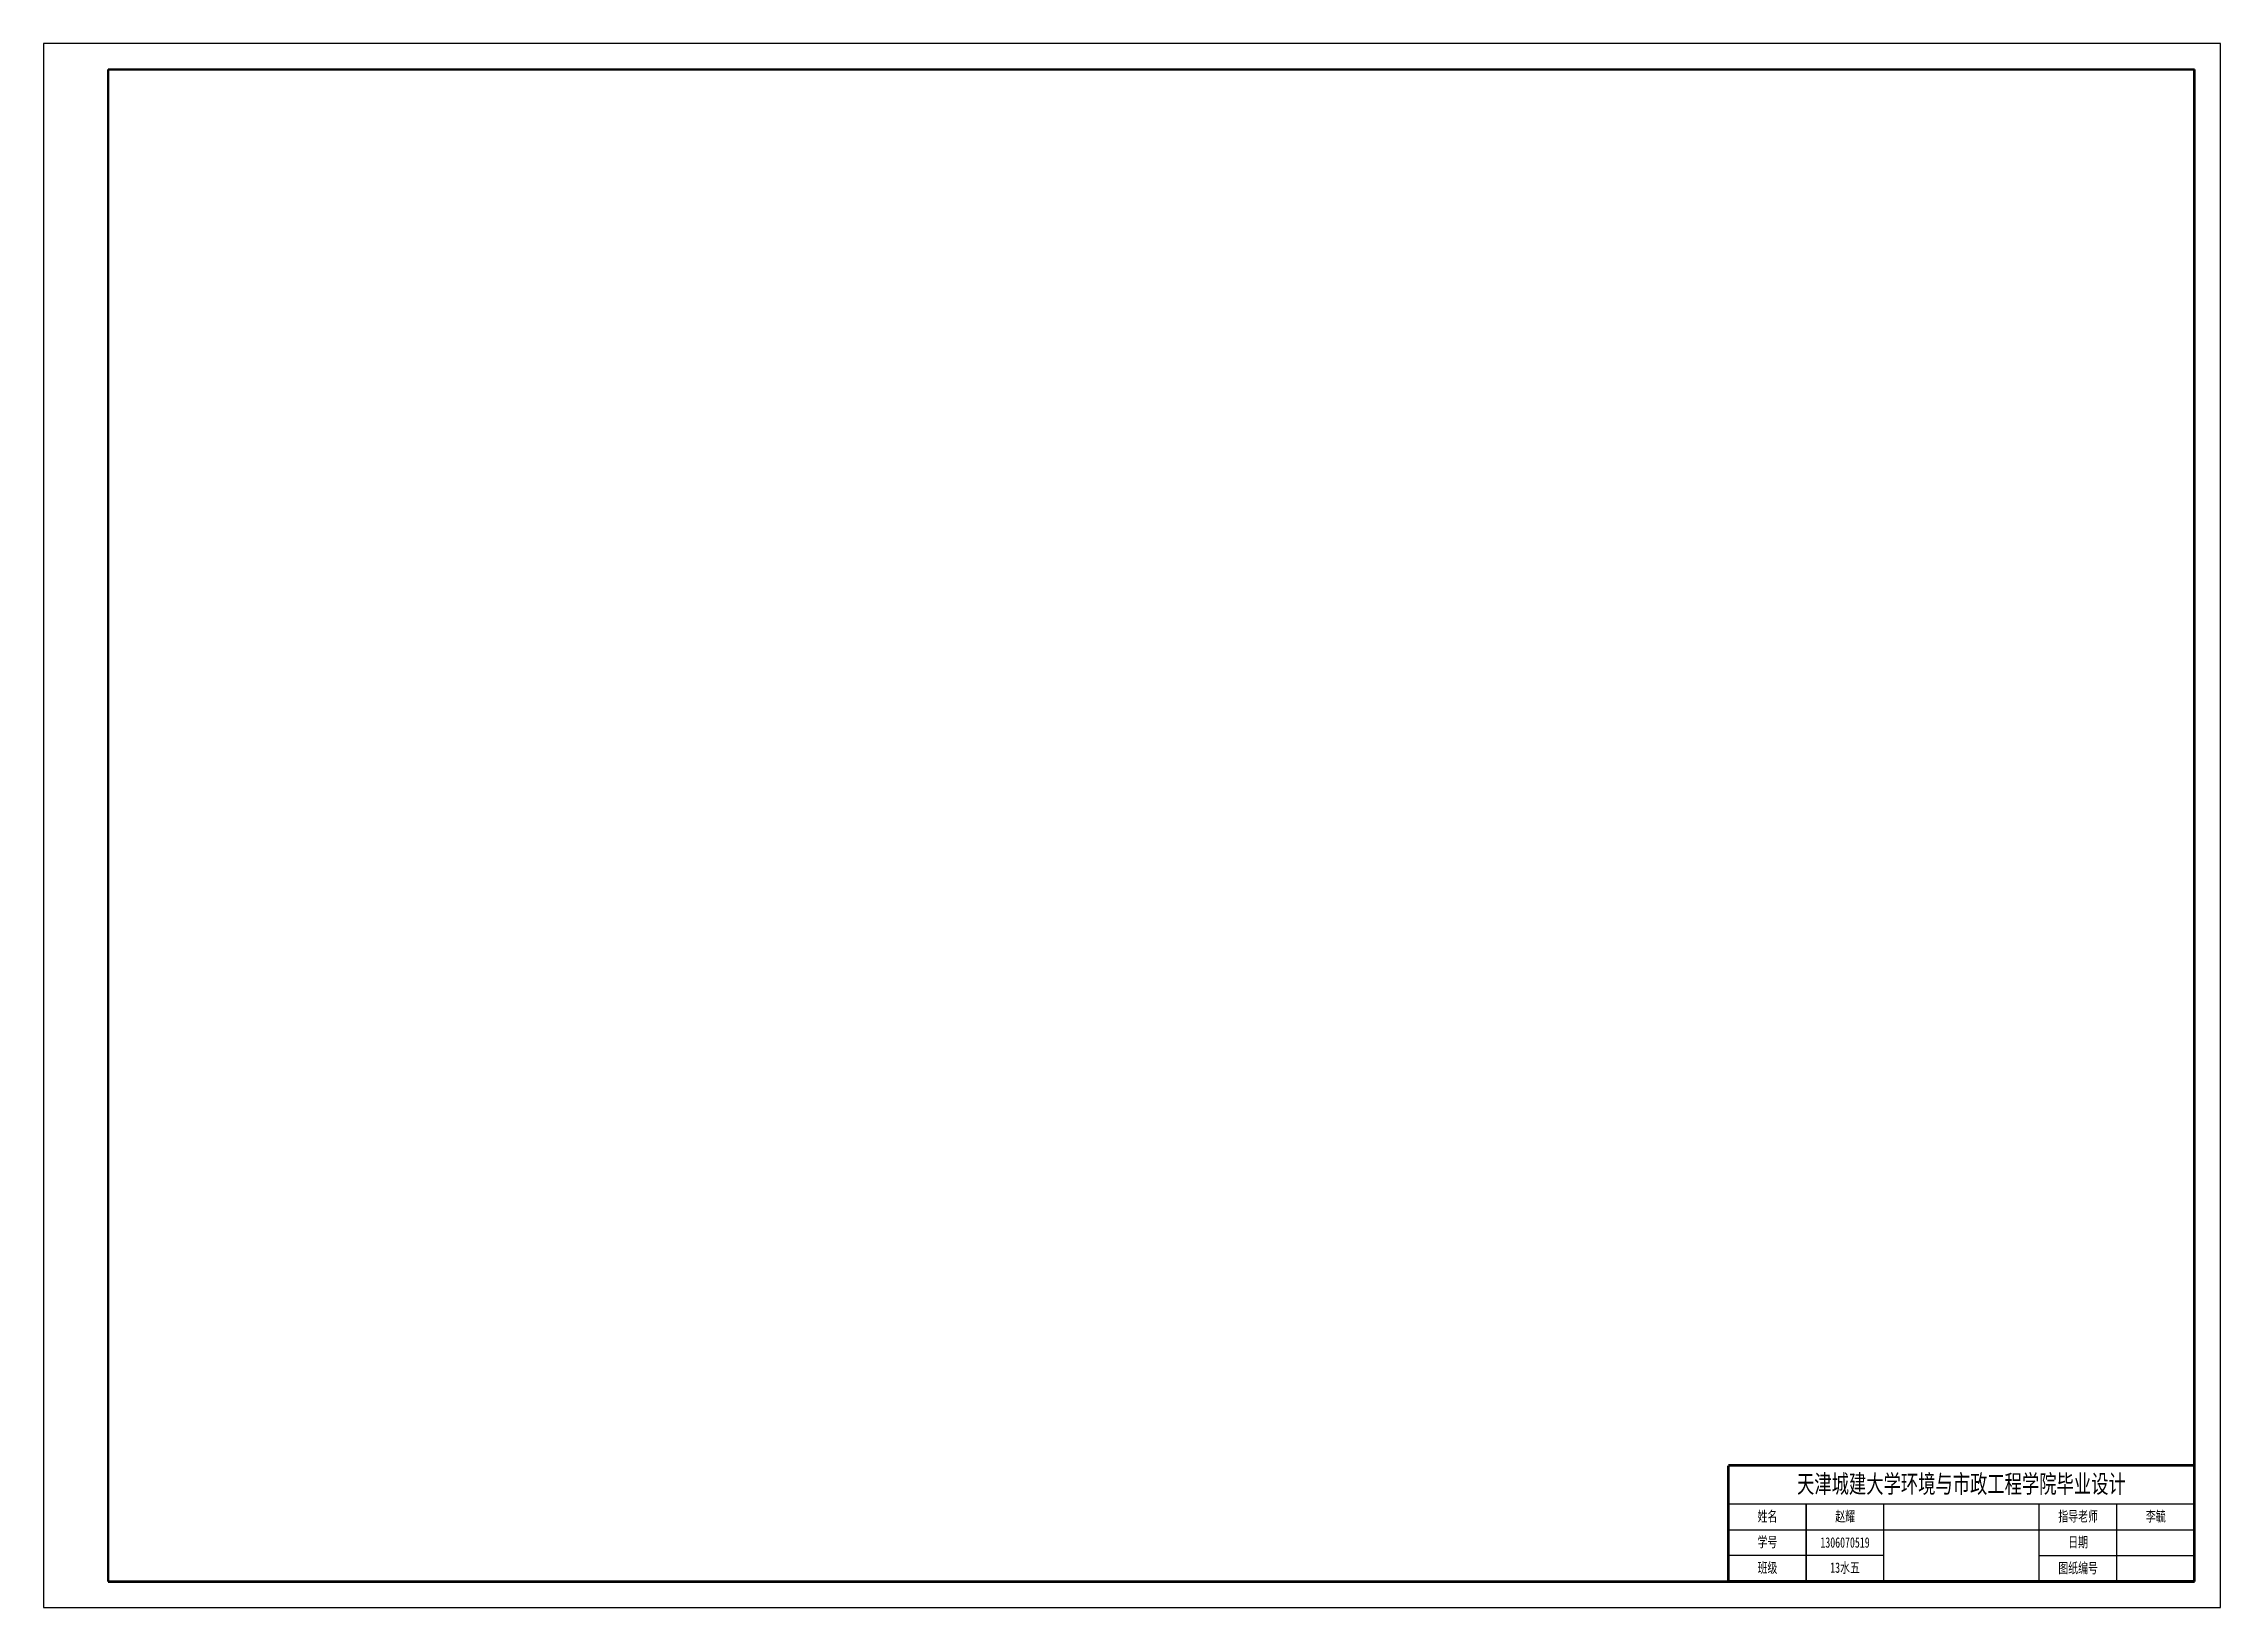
# Model space of a CAD drawing. Header units: millimetres. Extents: x -1157 to 5248, y -43968 to 1732.
# Drawn here: x 687 to 1528, y 1082 to 1686 of the extents above; entities that cross this region are included whole.
import ezdxf

# ---------------------------------------------------------------- set-up
doc = ezdxf.new("R2010")
doc.units = ezdxf.units.MM
doc.layers.add('图层1', color=7, linetype='Continuous', lineweight=53)
doc.layers.add('文字', color=7, linetype='Continuous')
doc.styles.add('4', font='simfang.ttf', dxfattribs={"width": 0.7, "height": 4})

msp = doc.modelspace()

# ---------------------------------------------------------------- texts
at = {"ltscale": 0.1, "attachment_point": 5, "style": '4'}
for s, insert, char_height, width in [('天津城建大学环境与市政工程学院毕业设计', (1428.30365, 1129.14802), 7, 180.174035), ('姓名', (1353.39067, 1116.81207), 4, 30), ('赵耀', (1383.39067, 1116.81207), 4, 30), ('指导老师', (1473.39067, 1116.81207), 4, 30), ('李毓', (1503.39067, 1116.81207), 4, 30), ('学号', (1353.38738, 1106.88638), 4, 29.9934225), ('1306070519', (1383.35408, 1106.88638), 4, 29.926812), ('日期', (1473.39067, 1106.81207), 4, 30), ('班级', (1353.38409, 1096.96068), 4, 30), ('13水五', (1383.35408, 1096.9788), 4, 29.926812), ('图纸编号', (1473.39067, 1096.81207), 4, 30)]:
    msp.add_mtext(s, dxfattribs=dict(at, insert=insert, char_height=char_height, width=width))

# ---------------------------------------------------------------- linework, layer by layer
at = {"lineweight": -3}
for p, q in [((1528.39067, 1685.81207), (687.39067, 1685.81207)), ((687.39067, 1685.81207), (687.39067, 1081.81207)), ((1338.39067, 1121.81207), (1368.39067, 1121.81207)), ((1368.39067, 1121.81207), (1368.39067, 1091.88993)), ((1398.39067, 1091.88993), (1398.39067, 1121.79989)), ((1398.31748, 1091.99692), (1398.31748, 1106.99692)), ((1368.39067, 1091.88993), (1398.39067, 1091.88993))]:
    msp.add_line(p, q, dxfattribs=at)
for p, q in [((1528.39067, 1081.81207), (1528.39067, 1685.81207)), ((687.39067, 1081.81207), (1528.39067, 1081.81207))]:
    msp.add_line(p, q)
at = {"lineweight": 50}
for p in [(1518.39067, 1675.81207), (712.39067, 1091.81207)]:
    msp.add_line(p, (712.39067, 1675.81207), dxfattribs=at)
at = {"lineweight": 53}
msp.add_line((1338.21663, 1136.48397), (1338.21663, 1091.81207), dxfattribs=at)
at = {"layer": '图层1'}
for p, q in [((1518.39067, 1091.81207), (1518.39067, 1675.81207)), ((1338.39067, 1136.81207), (1518.39067, 1136.81207)), ((712.39067, 1091.81207), (1518.39067, 1091.81207)), ((1518.39067, 1091.81207), (1338.39067, 1091.81207))]:
    msp.add_line(p, q, dxfattribs=at)
at = {"layer": '文字'}
for p, q in [((1338.39067, 1121.81207), (1518.39067, 1121.81207)), ((1368.38409, 1091.96068), (1368.38409, 1121.96068)), ((1458.39067, 1091.81207), (1458.39067, 1121.81207)), ((1488.39067, 1091.81207), (1488.39067, 1121.81207)), ((1338.39067, 1111.81207), (1518.39067, 1111.81207)), ((1338.38409, 1101.96068), (1398.38409, 1101.96068)), ((1458.39067, 1101.81207), (1518.39067, 1101.81207))]:
    msp.add_line(p, q, dxfattribs=at)

msp.set_redraw_order([(e.dxf.handle, doc.entitydb.next_handle()) for e in msp.query("TEXT MTEXT ATTDEF DIMENSION ARC_DIMENSION")])  # texts and dimensions are drawn at this point

doc.saveas('drawing.dxf')
